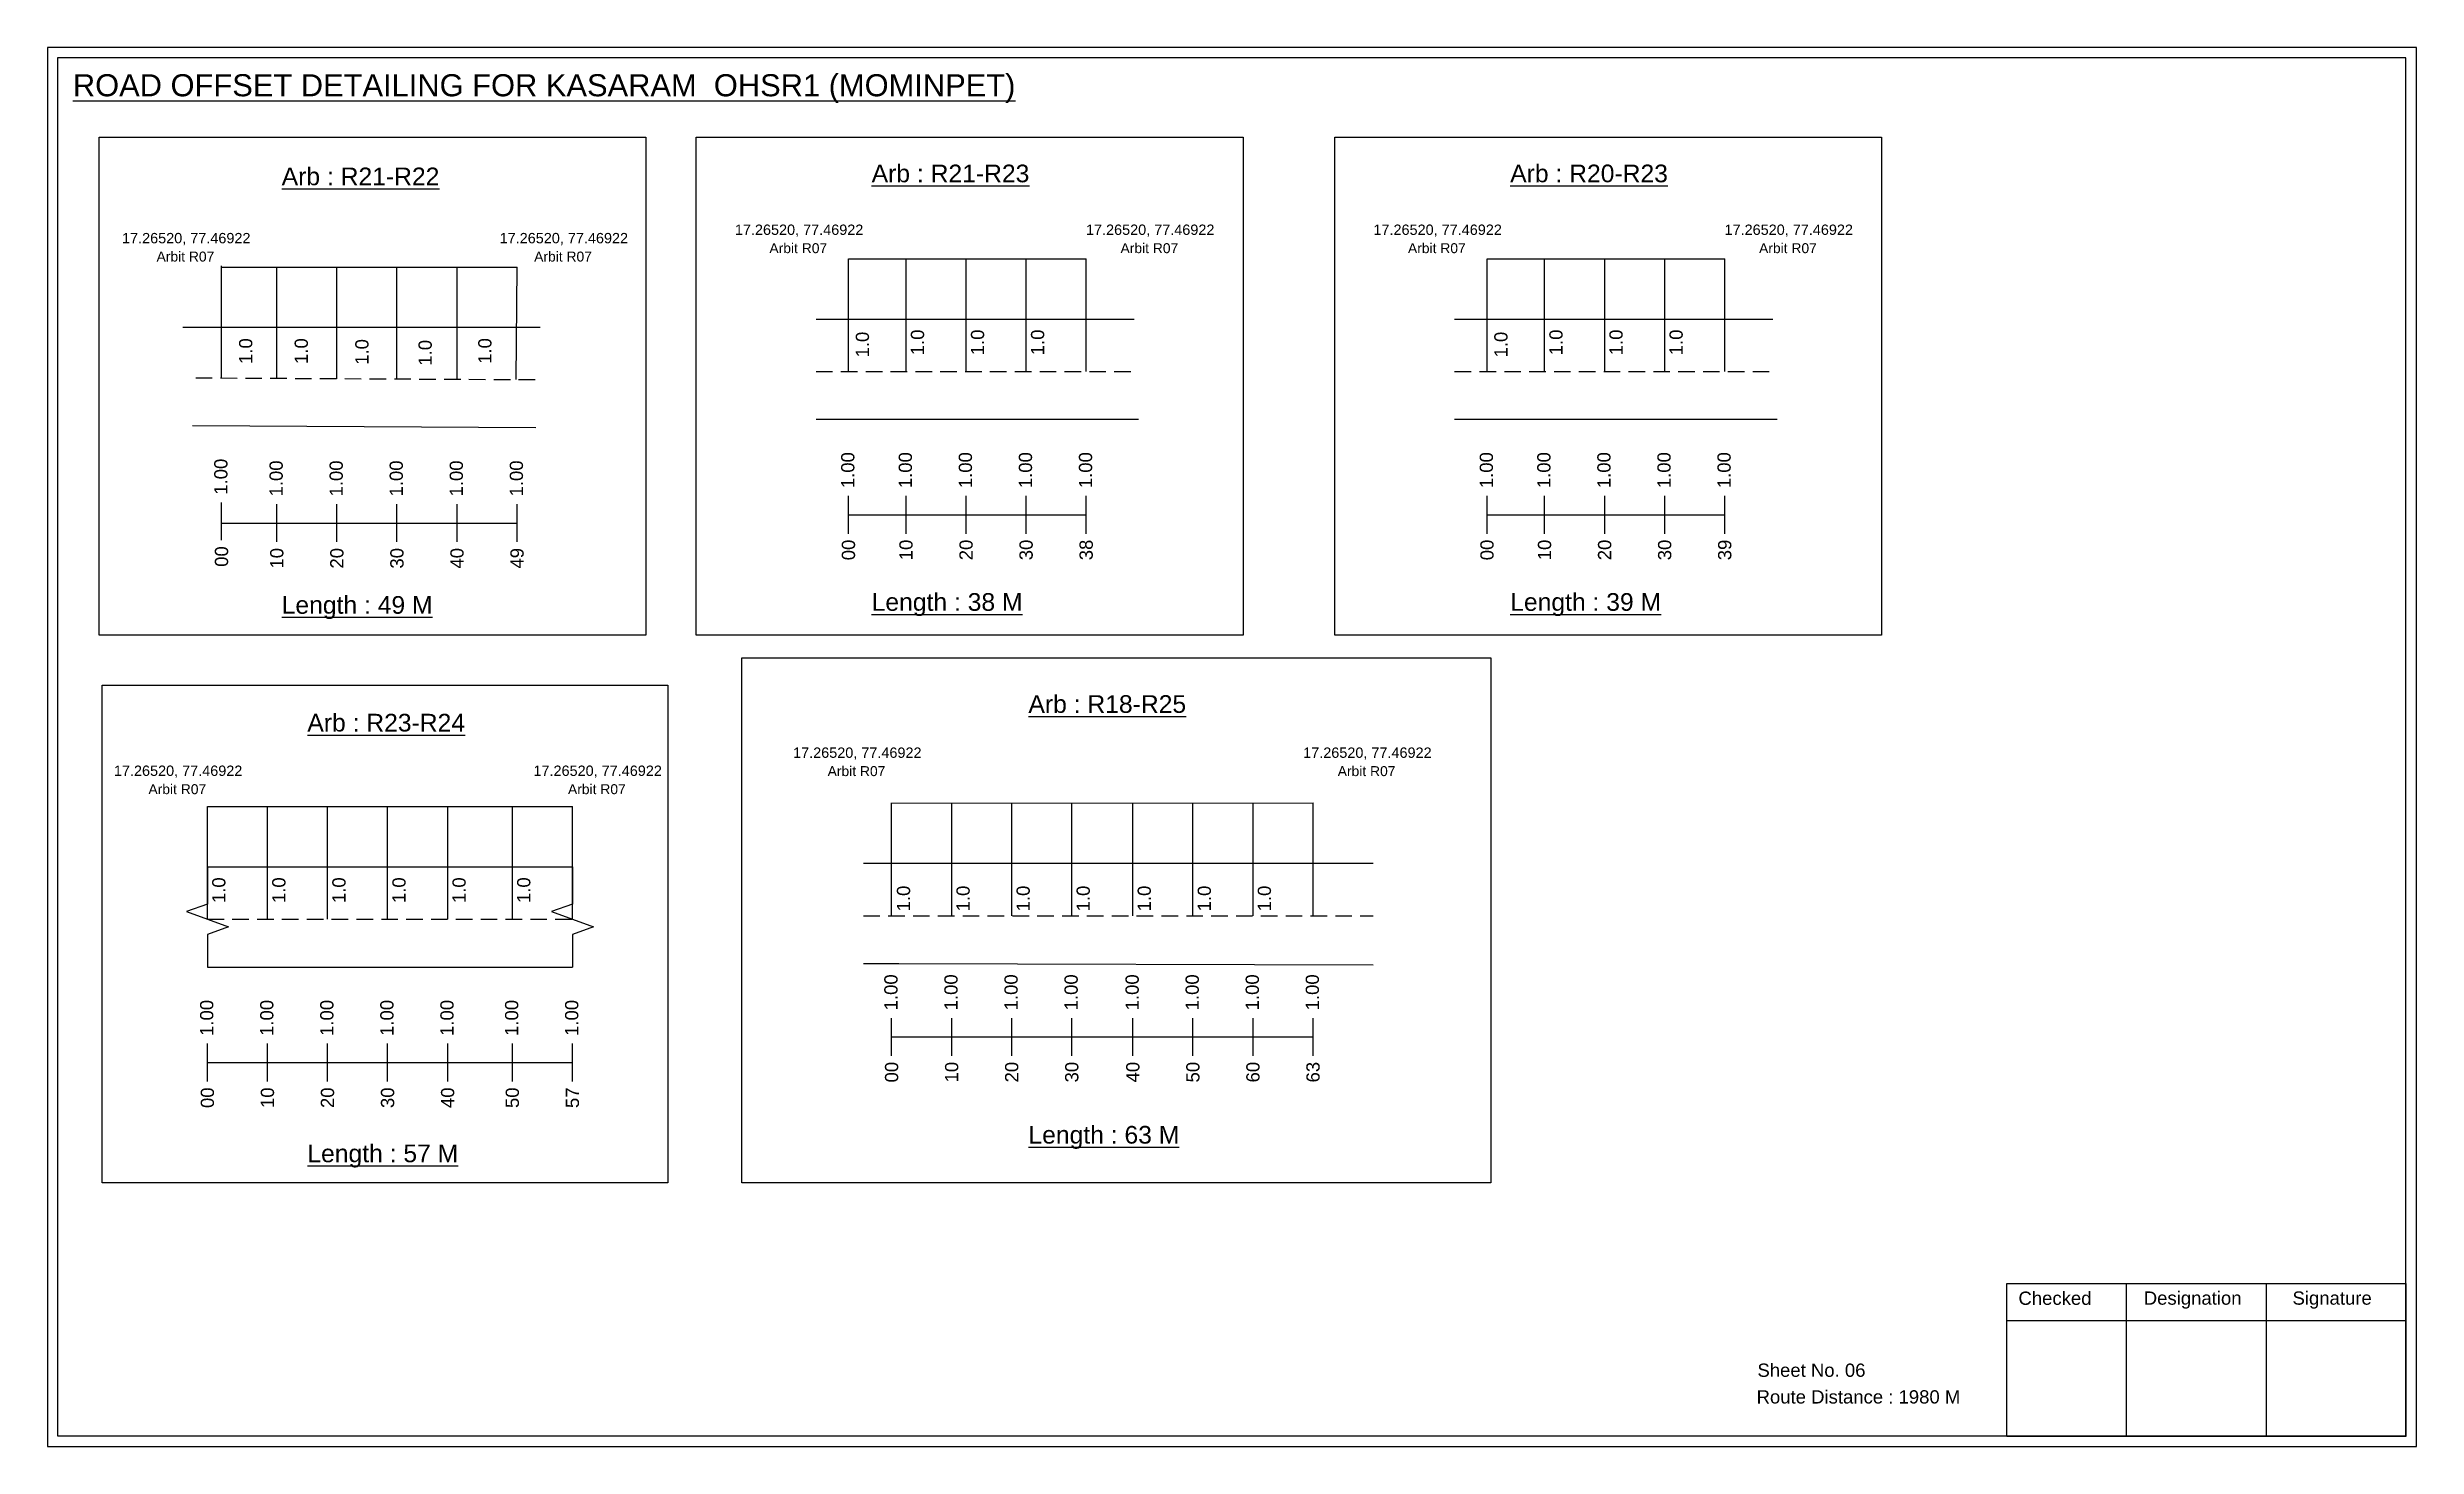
# Model space of a CAD drawing. Header units: inches. Extents: x -117 to 51867, y -12715 to 3423.
# Drawn here: x 49129 to 49665, y -3507 to -3190 of the extents above; entities that cross this region are included whole.
import ezdxf

# ---------------------------------------------------------------- set-up
doc = ezdxf.new("R2010")
doc.units = ezdxf.units.IN
doc.header["$MEASUREMENT"] = 0
doc.linetypes.add('DASHED2', pattern=[0.375, 0.25, -0.125])
doc.layers.add('PDF_Geometry', color=7, linetype='Continuous')
doc.layers.add('PDF_Text', color=5, linetype='Continuous')
doc.styles.add('PDF Arial', font='arial.ttf')
doc.styles.get("Standard").update_dxf_attribs({"font": 'arial.ttf'})

msp = doc.modelspace()

# ---------------------------------------------------------------- texts
at = {"color": 242, "true_color": 0xcd2027}
for s, height, p in [('%%UROAD OFFSET DETAILING FOR KASARAM  OHSR1 (MOMINPET)', 5, (49134.37, -3201.51)), ('%%UArb : R21-R22', 4, (49181.65, -3221.64)), ('%%UArb : R21-R23', 4, (49315.24, -3220.97)), ('%%UArb : R20-R23', 4, (49459.83, -3220.97)), ('%%ULength : 49 M', 4, (49181.65, -3318.64)), ('%%ULength : 38 M', 4, (49315.24, -3317.97)), ('%%ULength : 39 M', 4, (49459.83, -3317.97)), ('%%UArb : R18-R25', 4, (49350.74, -3341.07)), ('%%UArb : R23-R24', 4, (49187.46, -3345.29)), ('%%ULength : 57 M', 4, (49187.46, -3442.79)), ('%%ULength : 63 M', 4, (49350.74, -3438.57))]:
    msp.add_text(s, height=height, dxfattribs=at).set_placement(p)
at = {"color": 5}
for s, height, p in [('17.26520, 77.46922', 2.34, (49145.5, -3234.78)), ('17.26520, 77.46922', 2.34, (49231, -3234.78)), ('17.26520, 77.46922', 2.34, (49284.27, -3232.88)), ('Arbit R07', 2.246, (49292.09, -3237.01)), ('17.26520, 77.46922', 2.34, (49363.77, -3232.88)), ('Arbit R07', 2.246, (49371.59, -3237.01)), ('17.26520, 77.46922', 2.34, (49428.86, -3232.88)), ('Arbit R07', 2.246, (49436.68, -3237.01)), ('17.26520, 77.46922', 2.34, (49508.36, -3232.88)), ('Arbit R07', 2.246, (49516.18, -3237.01)), ('Arbit R07', 2.246, (49153.32, -3238.91)), ('Arbit R07', 2.246, (49238.82, -3238.91)), ('17.26520, 77.46922', 2.34, (49297.45, -3351.25)), ('17.26520, 77.46922', 2.34, (49412.95, -3351.25)), ('17.26520, 77.46922', 2.34, (49143.66, -3355.34)), ('Arbit R07', 2.246, (49151.48, -3359.47)), ('17.26520, 77.46922', 2.34, (49238.66, -3355.34)), ('Arbit R07', 2.246, (49246.48, -3359.47)), ('Arbit R07', 2.246, (49305.27, -3355.38)), ('Arbit R07', 2.246, (49420.77, -3355.38))]:
    msp.add_text(s, height=height, dxfattribs=at).set_placement(p)
for p in [(49314.64, -3260.63), (49327.11, -3260.13), (49340.71, -3260.13), (49354.31, -3260.13), (49459.22, -3260.63), (49471.69, -3260.13), (49485.29, -3260.13), (49498.89, -3260.13), (49175, -3262.1), (49187.58, -3262.1), (49201.31, -3262.29), (49215.63, -3262.48), (49229.15, -3262.07), (49168.91, -3384.13), (49182.51, -3384.13), (49196.11, -3384.13), (49209.71, -3384.13), (49223.31, -3384.13), (49237.96, -3384.12), (49323.95, -3386.01), (49337.44, -3386.01), (49351.04, -3386.01), (49364.64, -3386.01), (49378.46, -3386.01), (49392.06, -3386.01), (49405.66, -3386.01)]:
    msp.add_text('1.0', height=3, rotation=90).set_placement(p)
at = {"color": 217, "true_color": 0x93278f}
for s, p in [('1.00', (49311.33, -3290.21)), ('1.00', (49324.36, -3290.21)), ('1.00', (49337.96, -3290.21)), ('1.00', (49351.56, -3290.21)), ('1.00', (49365.16, -3290.21)), ('1.00', (49455.92, -3290.21)), ('1.00', (49468.95, -3290.21)), ('1.00', (49482.55, -3290.21)), ('1.00', (49496.15, -3290.21)), ('1.00', (49509.75, -3290.21)), ('1.00', (49169.37, -3291.7)), ('1.00', (49181.89, -3292.09)), ('1.00', (49195.49, -3292.09)), ('1.00', (49209.09, -3292.09)), ('1.00', (49222.69, -3292.09)), ('1.00', (49236.29, -3292.09)), ('00', (49169.52, -3308.02)), ('10', (49182.04, -3308.41)), ('20', (49195.64, -3308.41)), ('30', (49209.24, -3308.41)), ('40', (49222.84, -3308.41)), ('49', (49236.44, -3308.41)), ('00', (49311.48, -3306.53)), ('10', (49324.51, -3306.53)), ('20', (49338.11, -3306.53)), ('30', (49351.71, -3306.53)), ('38', (49365.31, -3306.53)), ('00', (49456.07, -3306.53)), ('10', (49469.1, -3306.53)), ('20', (49482.7, -3306.53)), ('30', (49496.3, -3306.53)), ('39', (49509.9, -3306.53)), ('1.00', (49321.1, -3408.41)), ('1.00', (49334.7, -3408.41)), ('1.00', (49348.3, -3408.41)), ('1.00', (49361.9, -3408.41)), ('1.00', (49375.72, -3408.41)), ('1.00', (49389.32, -3408.41)), ('1.00', (49402.92, -3408.41)), ('1.00', (49416.52, -3408.41)), ('1.00', (49166.17, -3414.2)), ('1.00', (49179.77, -3414.2)), ('1.00', (49193.37, -3414.2)), ('1.00', (49206.97, -3414.2)), ('1.00', (49220.57, -3414.2)), ('1.00', (49235.22, -3414.2)), ('1.00', (49248.82, -3414.2)), ('00', (49321.25, -3424.73)), ('10', (49334.85, -3424.73)), ('20', (49348.45, -3424.73)), ('30', (49362.05, -3424.73)), ('40', (49375.87, -3424.73)), ('50', (49389.47, -3424.73)), ('60', (49403.07, -3424.73)), ('63', (49416.67, -3424.73)), ('00', (49166.32, -3430.52)), ('10', (49179.92, -3430.52)), ('20', (49193.52, -3430.52)), ('30', (49207.12, -3430.52)), ('40', (49220.72, -3430.52)), ('50', (49235.37, -3430.52)), ('57', (49248.97, -3430.52))]:
    msp.add_text(s, height=3, rotation=90, dxfattribs=at).set_placement(p)
for s, p in [('Sheet No. 06', (49515.81, -3491.36)), ('Route Distance : 1980 M', (49515.62, -3497.4))]:
    msp.add_text(s, height=3).set_placement(p)
at = {"layer": 'PDF_Text', "color": 7, "attachment_point": 7, "style": 'PDF Arial'}
for s, insert, char_height in [('Checked', (49574.91, -3475.11), 3.001), ('Designation', (49603.29, -3475.94), 3.0006), ('Signature', (49636.97, -3475.94), 3.001)]:
    msp.add_mtext(s, dxfattribs=dict(at, insert=insert, char_height=char_height))

# ---------------------------------------------------------------- linework, layer by layer
for p, q in [((49168.04, -3265.38), (49168.04, -3239.85)), ((49180.56, -3265.43), (49180.56, -3240.15)), ((49194.16, -3265.49), (49194.16, -3240.15)), ((49207.76, -3265.43), (49207.76, -3240.15)), ((49221.36, -3265.68), (49221.36, -3240.15)), ((49234.74, -3265.65), (49234.96, -3240.15)), ((49310, -3263.81), (49310, -3238.27)), ((49323.04, -3263.81), (49323.04, -3238.27)), ((49336.64, -3263.81), (49336.64, -3238.27)), ((49350.24, -3263.81), (49350.24, -3238.27)), ((49363.84, -3263.81), (49363.84, -3238.27)), ((49454.59, -3263.81), (49454.59, -3238.27)), ((49467.63, -3263.81), (49467.63, -3238.27)), ((49481.23, -3263.81), (49481.23, -3238.27)), ((49494.83, -3263.81), (49494.83, -3238.27)), ((49508.43, -3263.81), (49508.43, -3238.27)), ((49240.21, -3253.82), (49159.26, -3253.82)), ((49302.66, -3251.92), (49374.69, -3251.92)), ((49447.25, -3251.92), (49519.28, -3251.92)), ((49161.47, -3276.03), (49239.19, -3276.46)), ((49302.66, -3274.61), (49375.69, -3274.61)), ((49447.25, -3274.61), (49520.28, -3274.61)), ((49164.84, -3387.8), (49164.84, -3362.26)), ((49178.44, -3387.8), (49178.44, -3362.26)), ((49192.04, -3387.8), (49192.04, -3362.26)), ((49205.64, -3387.8), (49205.64, -3362.26)), ((49219.24, -3387.8), (49219.24, -3362.26)), ((49233.9, -3387.8), (49233.9, -3362.26)), ((49247.5, -3387.8), (49247.5, -3362.26)), ((49319.77, -3387.01), (49319.77, -3361.47)), ((49333.37, -3387.01), (49333.37, -3361.47)), ((49346.97, -3387.01), (49346.97, -3361.47)), ((49360.57, -3387.01), (49360.57, -3361.47)), ((49374.39, -3387.01), (49374.39, -3361.47)), ((49387.99, -3387.01), (49387.99, -3361.47)), ((49401.59, -3387.01), (49401.59, -3361.47)), ((49415.19, -3387.01), (49415.19, -3361.47)), ((49164.84, -3375.92), (49247.5, -3375.92)), ((49428.79, -3375.13), (49313.37, -3375.13)), ((49164.84, -3398.6), (49247.5, -3398.6)), ((49313.37, -3397.81), (49321.42, -3397.81)), ((49321.42, -3397.81), (49428.79, -3398.11))]:
    msp.add_line(p, q)
at = {"color": 5}
for p, q in [((49168.04, -3240.15), (49234.96, -3240.15)), ((49310, -3238.27), (49363.84, -3238.27)), ((49454.59, -3238.27), (49508.43, -3238.27)), ((49164.84, -3362.26), (49247.5, -3362.26)), ((49319.77, -3361.48), (49415.19, -3361.47))]:
    msp.add_line(p, q, dxfattribs=at)
at = {"linetype": 'DASHED2', "ltscale": 15}
for p, q in [((49162.18, -3265.24), (49240.46, -3265.65)), ((49302.66, -3263.81), (49375.19, -3263.81)), ((49447.25, -3263.81), (49519.78, -3263.81)), ((49164.84, -3387.8), (49247.5, -3387.8)), ((49313.37, -3387.01), (49428.79, -3387.01))]:
    msp.add_line(p, q, dxfattribs=at)
at = {"color": 217, "true_color": 0x93278f}
for p, q in [((49168.04, -3302), (49168.04, -3293.44)), ((49180.56, -3302.38), (49180.56, -3293.83)), ((49194.16, -3302.38), (49194.16, -3293.83)), ((49207.76, -3302.38), (49207.76, -3293.83)), ((49221.36, -3302.38), (49221.36, -3293.83)), ((49234.96, -3302.38), (49234.96, -3293.83)), ((49310, -3300.51), (49310, -3291.95)), ((49323.04, -3300.51), (49323.04, -3291.95)), ((49336.64, -3300.51), (49336.64, -3291.95)), ((49350.24, -3300.51), (49350.24, -3291.95)), ((49363.84, -3300.51), (49363.84, -3291.95)), ((49454.59, -3300.51), (49454.59, -3291.95)), ((49467.63, -3300.51), (49467.63, -3291.95)), ((49481.23, -3300.51), (49481.23, -3291.95)), ((49494.83, -3300.51), (49494.83, -3291.95)), ((49508.43, -3300.51), (49508.43, -3291.95)), ((49168.04, -3298.11), (49234.96, -3298.1)), ((49310, -3296.24), (49363.84, -3296.22)), ((49454.59, -3296.24), (49508.43, -3296.22)), ((49319.77, -3418.7), (49319.77, -3410.15)), ((49333.37, -3418.7), (49333.37, -3410.15)), ((49346.97, -3418.7), (49346.97, -3410.15)), ((49360.57, -3418.7), (49360.57, -3410.15)), ((49374.39, -3418.7), (49374.39, -3410.15)), ((49387.99, -3418.7), (49387.99, -3410.15)), ((49401.59, -3418.7), (49401.59, -3410.15)), ((49415.19, -3418.7), (49415.19, -3410.15)), ((49164.84, -3424.5), (49164.84, -3415.94)), ((49178.44, -3424.5), (49178.44, -3415.94)), ((49192.04, -3424.5), (49192.04, -3415.94)), ((49205.64, -3424.5), (49205.64, -3415.94)), ((49219.24, -3424.5), (49219.24, -3415.94)), ((49233.9, -3424.49), (49233.9, -3415.94)), ((49247.5, -3424.49), (49247.5, -3415.94)), ((49319.77, -3414.43), (49415.19, -3414.37)), ((49164.84, -3420.23), (49247.5, -3420.22))]:
    msp.add_line(p, q, dxfattribs=at)
for points in [[(49140.34, -3210.79), (49264.14, -3210.79), (49264.14, -3323.47), (49140.34, -3323.47)], [(49275.54, -3210.79), (49399.34, -3210.79), (49399.34, -3323.47), (49275.54, -3323.47)], [(49420.13, -3210.79), (49543.93, -3210.79), (49543.93, -3323.47), (49420.13, -3323.47)], [(49285.85, -3328.64), (49455.46, -3328.64), (49455.46, -3447.46), (49285.85, -3447.46)], [(49140.98, -3334.78), (49269.07, -3334.78), (49269.07, -3447.46), (49140.98, -3447.46)]]:
    msp.add_lwpolyline(points, close=True)
at = {"linetype": 'Continuous'}
for points in [[(49164.84, -3375.92), (49164.84, -3384.35), (49160.1, -3386.07), (49169.59, -3389.53), (49164.84, -3391.25), (49164.84, -3398.6)], [(49247.5, -3375.92), (49247.5, -3384.35), (49242.75, -3386.07), (49252.24, -3389.53), (49247.5, -3391.25), (49247.5, -3398.6)]]:
    msp.add_lwpolyline(points, dxfattribs=at)
at = {"layer": 'PDF_Geometry'}
for points in [[(49128.6, -3190.44), (49128.6, -3507.15), (49665.07, -3507.15), (49665.07, -3190.44)], [(49130.92, -3192.77), (49130.92, -3504.73), (49662.65, -3504.73), (49662.65, -3192.77)]]:
    msp.add_lwpolyline(points, close=True, dxfattribs=at)
at = {"layer": 'PDF_Geometry', "color": 242, "true_color": 0xcc1f26}
msp.add_lwpolyline([(49662.65, -3504.83), (49572.31, -3504.83), (49572.31, -3470.22), (49662.65, -3470.22)], close=True, dxfattribs=at)
for points in [[(49599.29, -3470.22), (49599.29, -3504.83)], [(49631.02, -3470.22), (49631.02, -3504.83)], [(49572.31, -3478.59), (49662.65, -3478.59)]]:
    msp.add_lwpolyline(points, dxfattribs=at)

msp.set_redraw_order([(e.dxf.handle, doc.entitydb.next_handle()) for e in msp.query("TEXT MTEXT ATTDEF DIMENSION ARC_DIMENSION")])  # texts and dimensions are drawn at this point

doc.saveas('drawing.dxf')
